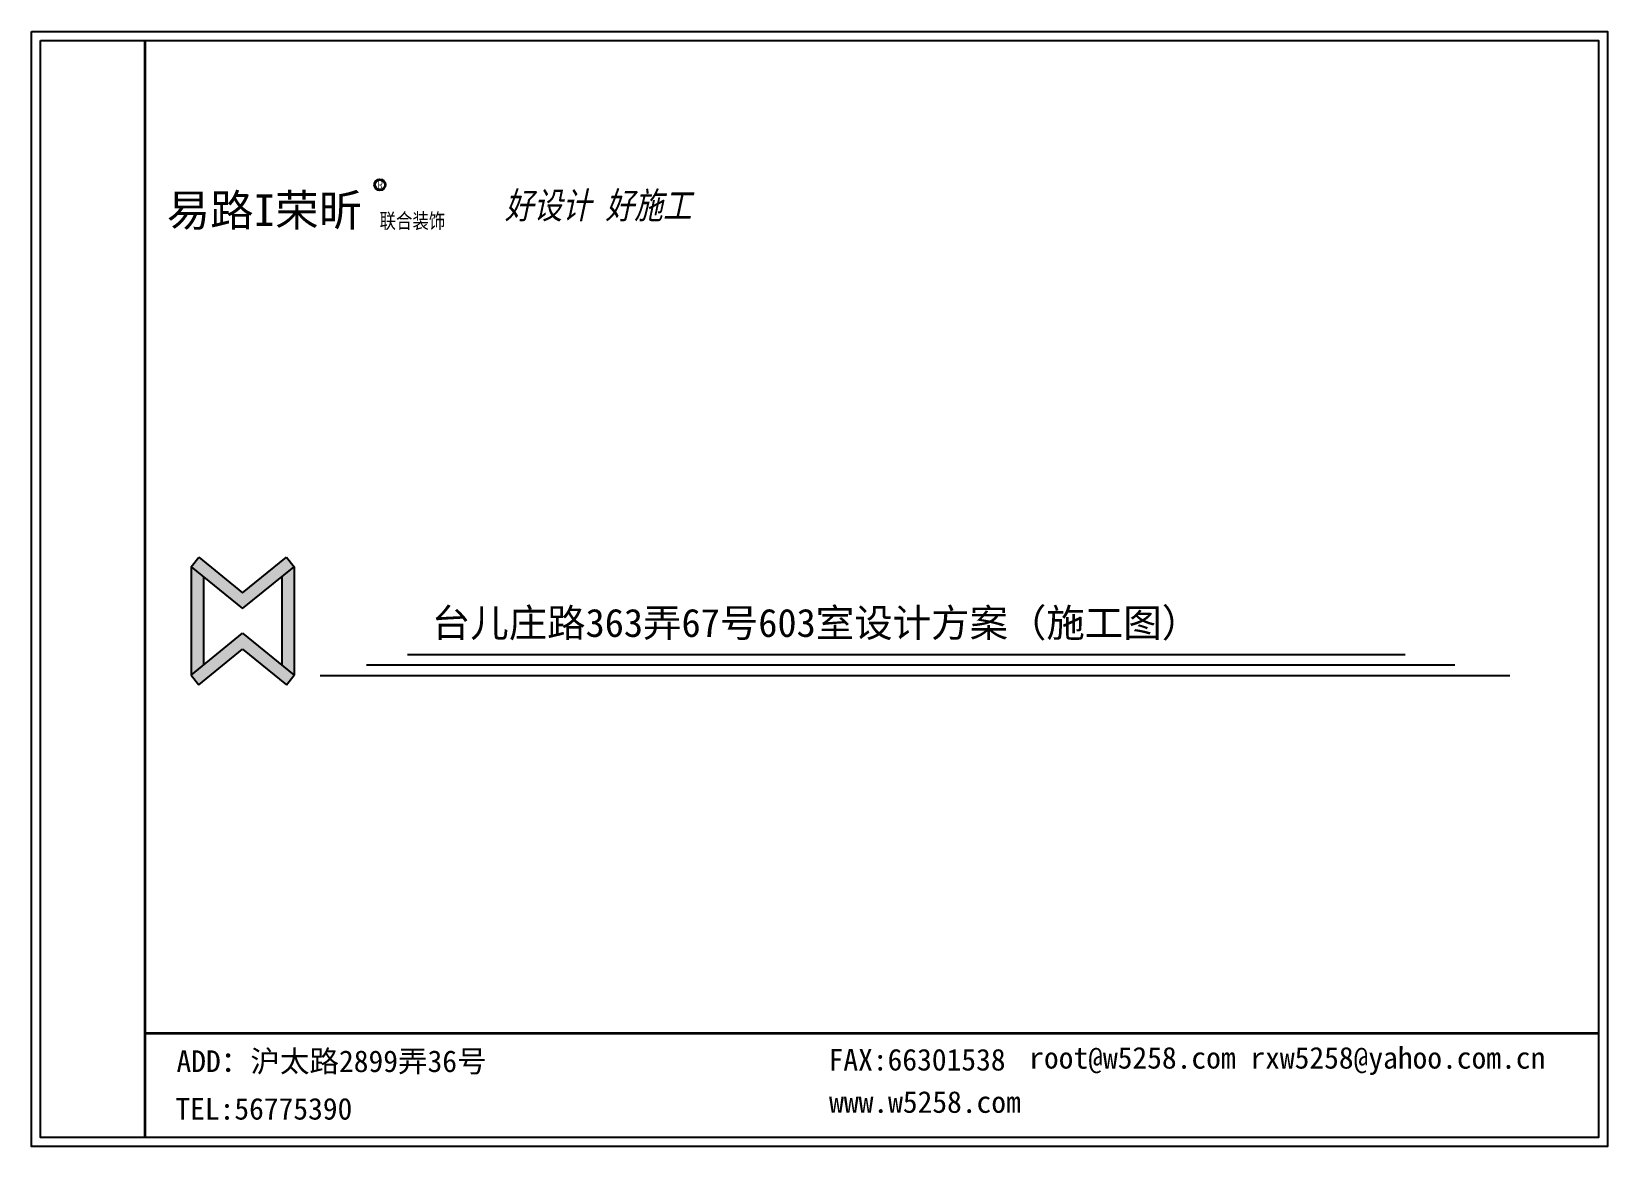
# Model space of a CAD drawing. Header units: millimetres. Extents: x -58733 to 427521, y -235734 to 553534.
# Drawn here: x -27441 to 968, y -216396 to -196307 of the extents above; entities that cross this region are included whole.
import ezdxf

# ---------------------------------------------------------------- set-up
doc = ezdxf.new("R2010")
doc.units = ezdxf.units.MM
doc.layers.add('图框', color=251, linetype='Continuous')
doc.layers.add('目录文字', color=8, linetype='Continuous')
doc.styles.add('-仿宋_GB2312', font='simsun.ttc', dxfattribs={"width": 0.8})
doc.styles.add('YQ_DIM', font='SUPEROS.SHX', dxfattribs={"width": 0.8, "bigfont": 'HZDX.SHX'})
doc.styles.add('黑体', font='simhei.ttf')

msp = doc.modelspace()

# ---------------------------------------------------------------- texts
at = {"layer": '目录文字', "color": 8}
for s, height, style, width, p in [('R', 156.9, 'YQ_DIM', 0.8, (-21200, -199143.1, 0)), ('易路I荣昕', 573.99, '黑体', 0.999898, (-25003.9, -199813.4)), ('联合装饰', 271.63, '-仿宋_GB2312', 0.8, (-21167, -199853.7, 0))]:
    msp.add_text(s, height=height, dxfattribs=dict(at, style=style, width=width)).set_placement(p)
at = {"layer": '目录文字', "color": 8, "style": '黑体'}
for s, height, p in [('台儿庄路363弄67号603室设计方案（施工图）', 507.957, (-20224.8, -207214.9)), ('ADD：沪太路2899弄36号', 390.736, (-24827.3, -215055.5)), ('FAX:66301538', 390.736, (-13071.9, -215027.8)), ('root@w5258.com rxw5258@yahoo.com.cn', 390.736, (-9455.9, -214993.4)), ('TEL:56775390', 390.736, (-24847.5, -215912.2)), ('www.w5258.com', 390.736, (-13063, -215789.8))]:
    msp.add_text(s, height=height, dxfattribs=at).set_placement(p)
at = {"layer": '目录文字', "color": 8, "insert": (-18907.2, -199201.5), "char_height": 475, "width": 5065.027, "attachment_point": 1, "style": '-仿宋_GB2312'}
msp.add_mtext('{\\fSimSun|b0|i1|c134|p2;好设计 好施工}', dxfattribs=at)

# ---------------------------------------------------------------- hatches: boundary and pattern name
h = msp.add_hatch(color=8)
h.paths.add_polyline_path([(-23635.8, -206705.8), (-22706.8, -205949.3), (-22846.9, -205777.2), (-23635.8, -206419.6), (-24424.6, -205777.2), (-24564.7, -205949.3)])
h.paths.add_polyline_path([(-23635.8, -207435.7), (-22846.9, -208078.1), (-22706.8, -207906.1), (-23635.8, -207149.6), (-24564.7, -207906.1), (-24424.6, -208078.1)])
h = msp.add_hatch(color=8)
h.paths.add_polyline_path([(-24342.8, -206130), (-24564.7, -205949.3), (-24564.7, -207906.1), (-24342.8, -207725.4)])
h.paths.add_polyline_path([(-22706.8, -205949.3), (-22928.7, -206130), (-22928.7, -207725.4), (-22706.8, -207906.1)])
at = {"layer": '目录文字'}
h = msp.add_hatch(color=8, dxfattribs=at)
edge = h.paths.add_edge_path()
edge.add_ellipse((-21160.2, -199067.7), major_axis=(-0.8, 102.7), ratio=1, start_angle=89.55701, end_angle=269.55701)
edge.add_ellipse((-21160.2, -199067.7), major_axis=(-0.6, 102.7), ratio=1, start_angle=269.66264, end_angle=449.66264)
edge = h.paths.add_edge_path(flags=16)
edge.add_ellipse((-21160.2, -199067.7), major_axis=(0, 87), ratio=1, start_angle=90.03209, end_angle=270.03209, ccw=False)
edge.add_ellipse((-21160.2, -199067.7), major_axis=(0.2, 87), ratio=1, start_angle=-89.88983, end_angle=90.11017, ccw=False)
h.paths.add_polyline_path([(-21233.4, -198948.9), (-21078.1, -198948.9), (-21078.1, -199184.2), (-21233.4, -199184.2)], flags=9)
h = msp.add_hatch(color=8, dxfattribs=at)
edge = h.paths.add_edge_path()
edge.add_ellipse((-21160.2, -199067.7), major_axis=(-0.6, 102.7), ratio=1, start_angle=269.69068, end_angle=449.69068)
edge.add_ellipse((-21160.2, -199067.7), major_axis=(-0.8, 102.7), ratio=1, start_angle=89.55701, end_angle=269.55701)
edge = h.paths.add_edge_path(flags=16)
edge.add_ellipse((-21160.2, -199067.7), major_axis=(0, 87), ratio=1, start_angle=269.96791, end_angle=449.96791)
edge.add_ellipse((-21160.2, -199067.7), major_axis=(-0.2, 87), ratio=1, start_angle=89.88983, end_angle=269.88983)

# ---------------------------------------------------------------- linework, layer by layer
at = {"color": 8}
for p, q in [((-24564.7, -205949.3), (-24424.6, -205777.2)), ((-24564.7, -205949.3), (-24564.7, -207906.1)), ((-24564.7, -205949.3), (-23635.8, -206705.8)), ((-24424.6, -205777.2), (-23635.8, -206419.6)), ((-23635.8, -206419.6), (-22846.9, -205777.2)), ((-23635.8, -206705.8), (-22706.8, -205949.3)), ((-22846.9, -205777.2), (-22706.8, -205949.3)), ((-22706.8, -205949.3), (-22706.8, -207906.1)), ((-24342.8, -206130), (-24342.8, -207725.4)), ((-22928.7, -206130), (-22928.7, -207725.4)), ((-24564.7, -207906.1), (-23635.8, -207149.6)), ((-23635.8, -207149.6), (-22706.8, -207906.1)), ((-24424.6, -208078.1), (-23635.8, -207435.7)), ((-23635.8, -207435.7), (-22846.9, -208078.1)), ((-20662.6, -207529), (-2681.3, -207529)), ((-24564.7, -207906.1), (-24424.6, -208078.1)), ((-22846.9, -208078.1), (-22706.8, -207906.1)), ((-22239.9, -207909), (-793.6, -207909)), ((-21403.4, -207719), (-1785.3, -207719))]:
    msp.add_line(p, q, dxfattribs=at)
at = {"color": 8, "const_width": 47.5}
for points in [[(-25395.6, -196468.3), (-25395.6, -216234.6)], [(-25395.6, -214355.2), (806.7, -214355.2)]]:
    msp.add_lwpolyline(points, dxfattribs=at)
at = {"layer": '图框', "color": 121}
msp.add_lwpolyline([(-27440.9, -196306.8), (968.2, -196306.8), (968.2, -216396.1), (-27440.9, -216396.1)], close=True, dxfattribs=at)
at = {"layer": '图框', "color": 8}
msp.add_lwpolyline([(-27279.4, -196468.3), (806.7, -196468.3), (806.7, -216234.6), (-27279.4, -216234.6)], close=True, dxfattribs=at)
at = {"layer": '目录文字', "color": 8}
for major_axis, start_param, end_param in [((0.2, 102.7), 1.5748168, 7.8580021), ((1.4, 87), 1.5714078, 7.8545931)]:
    msp.add_ellipse((-21160.2, -199067.7, 0), major_axis=major_axis, ratio=1, start_param=start_param, end_param=end_param, dxfattribs=at)

msp.set_redraw_order([(e.dxf.handle, doc.entitydb.next_handle()) for e in msp.query("TEXT MTEXT ATTDEF DIMENSION ARC_DIMENSION")])  # texts and dimensions are drawn at this point

doc.saveas('drawing.dxf')
